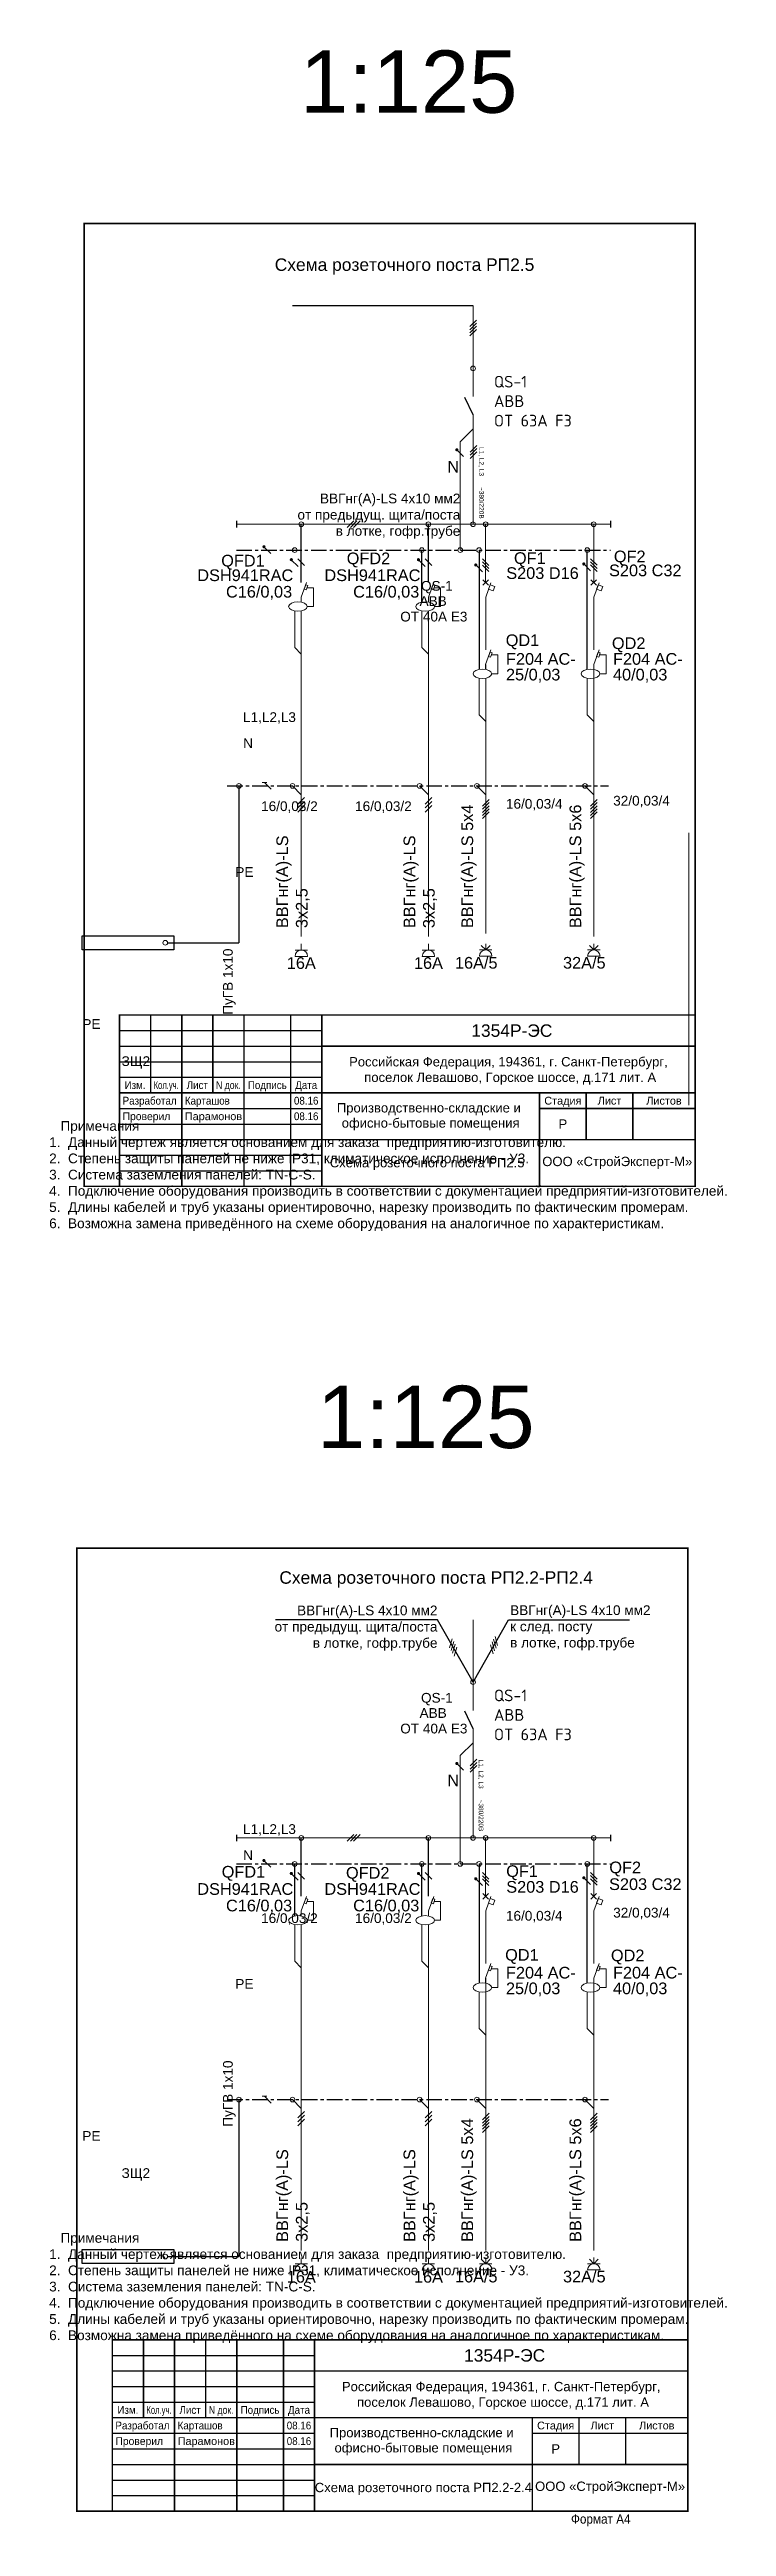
# Model space of a CAD drawing. Header units: millimetres. Extents: x -7047 to 653546, y -441812 to -147059.
# Drawn here: x 401426 to 423189, y -271099 to -191595 of the extents above; entities that cross this region are included whole.
import ezdxf
from ezdxf.enums import TextEntityAlignment as Align

# ---------------------------------------------------------------- set-up
doc = ezdxf.new("R2010")
doc.units = ezdxf.units.MM
doc.linetypes.add('CENTERX2', pattern=[4, 2.5, -0.5, 0.5, -0.5])
for name, color, linetype in [('$TEXT', 250, 'Continuous'), ('$ФОРМАТКА', 7, 'Continuous'), ('4Text', 5, 'Continuous'), ('Пров', 7, 'Continuous')]:
    doc.layers.add(name, color=color, linetype=linetype)
for name, color, linetype, lineweight in [('$Оbорудование', 173, 'Continuous', 20), ('TONK', 7, 'Continuous', 30), ('Линии контура', 5, 'Continuous', 60), ('ЭОМ_схема_т', 7, 'Continuous', 25)]:
    doc.layers.add(name, color=color, linetype=linetype, lineweight=lineweight)
doc.styles.add('Arial', font='arial.ttf', dxfattribs={"height": 3.5})
doc.styles.add('Arial-0', font='arial.ttf')
doc.styles.add('ESKD', font='arial.ttf', dxfattribs={"width": 0.8, "height": 3})
doc.styles.add('GOST_B', font='isocpeur.ttf', dxfattribs={"height": 2.5})
doc.styles.add('Анно2.0', font='arial.ttf', dxfattribs={"height": 2})
doc.styles.add('Аннот2.5', font='arial.ttf', dxfattribs={"height": 2.5})

msp = doc.modelspace()

# ---------------------------------------------------------------- texts
at = {"layer": '$TEXT', "color": 0, "style": 'Arial'}
for s, p in [('Российская Федерация, 194361, г. Санкт-Петербург,', (416178, -224084.7)), (' поселок Левашово, Горское шоссе, д.171 лит. А', (416178, -224584.7)), ('Производственно-складские и ', (413678, -225563.4)), ('офисно-бытовые помещения', (413678, -226050)), ('Российская Федерация, 194361, г. Санкт-Петербург,', (415946.6, -266608.6)), (' поселок Левашово, Горское шоссе, д.171 лит. А', (415946.6, -267108.6)), ('Производственно-складские и ', (413446.6, -268087.3)), ('офисно-бытовые помещения', (413446.6, -268573.8))]:
    msp.add_text(s, height=300, dxfattribs=at).set_placement(p, align=Align.MIDDLE_CENTER)
at = {"layer": '$TEXT', "color": 0, "ltscale": 5, "style": 'Arial'}
for s, p in [('Схема розеточного поста РП2.5', (413566.1, -227324.2)), ('Схема розеточного поста РП2.2-2.4', (413443.8, -269848.1))]:
    msp.add_text(s, height=300, dxfattribs=at).set_placement(p, align=Align.MIDDLE_CENTER)
at = {"layer": '$Оbорудование', "color": 0, "linetype": 'ByBlock', "char_height": 375, "attachment_point": 1, "style": 'GOST_B'}
for insert in [(415713.3, -202068.8), (415713.3, -244238)]:
    msp.add_mtext_dynamic_manual_height_columns('QS-1\\PABB\\POT 63A F3', width=3127.189, gutter_width=1875, heights=[0], dxfattribs=dict(at, insert=insert))
at = {"layer": '$ФОРМАТКА', "style": 'Arial'}
for s, height, p in [('1354Р-ЭС', 400, (416288.2, -223084.7)), ('Стадия', 250, (417928, -225334.7)), ('Лист', 250, (419428, -225334.7)), ('Листов', 250, (421178, -225334.7)), ('Р', 300, (417928, -226084.7)), ('ООО «СтройЭксперт-М»', 300, (419678, -227284.7)), ('1354Р-ЭС', 400, (416056.8, -265608.6)), ('Стадия', 250, (417696.6, -267858.6)), ('Лист', 250, (419196.6, -267858.6)), ('Листов', 250, (420946.6, -267858.6)), ('Р', 300, (417696.6, -268608.6)), ('ООО «СтройЭксперт-М»', 300, (419446.6, -269808.6))]:
    msp.add_text(s, height=height, dxfattribs=at).set_placement(p, align=Align.MIDDLE_CENTER)
for s, height, width, p in [('Изм.', 250, 0.9, (404178, -224834.7)), ('Кол.уч.', 250, 0.7, (405178, -224834.7)), ('Лист', 250, 0.9, (406178, -224834.7)), ('N док.', 250, 0.8, (407178, -224834.7)), ('Подпись', 250, 0.9, (408428, -224834.7)), ('Дата', 250, 0.9, (409678, -224834.7)), ('08.16', 250, 0.9, (409678, -225334.7)), ('08.16', 250, 0.9, (409678, -225834.7)), ('Изм.', 250, 0.9, (403946.6, -267358.6)), ('Кол.уч.', 250, 0.7, (404946.6, -267358.6)), ('Лист', 250, 0.9, (405946.6, -267358.6)), ('N док.', 250, 0.8, (406946.6, -267358.6)), ('Подпись', 250, 0.9, (408196.6, -267358.6)), ('08.16', 250, 0.9, (409446.6, -267858.6)), ('Дата', 250, 0.9, (409446.6, -267358.6)), ('08.16', 250, 0.9, (409446.6, -268358.6)), ('Формат А4', 300, 0.9, (419146.6, -270858.6))]:
    msp.add_text(s, height=height, dxfattribs=dict(at, width=width)).set_placement(p, align=Align.MIDDLE_CENTER)
at = {"layer": '$ФОРМАТКА', "ltscale": 5, "style": 'Arial'}
for s, width, p in [('Разработал', 0.9, (403778, -225334.7)), ('Проверил', 0.95, (403778, -225834.7)), ('Карташов', 0.9, (405778, -225334.7)), ('Разработал', 0.9, (403546.6, -267858.6)), ('Карташов', 0.9, (405546.6, -267858.6)), ('Проверил', 0.95, (403546.6, -268358.6))]:
    msp.add_text(s, height=250, dxfattribs=dict(at, width=width)).set_placement(p, align=Align.MIDDLE_LEFT)
for p in [(405778, -225834.7), (405546.6, -268358.6)]:
    msp.add_text('Парамонов', height=250, dxfattribs=at).set_placement(p, align=Align.MIDDLE_LEFT)
at = {"layer": '4Text', "color": 7, "linetype": 'Continuous', "style": 'ESKD'}
for s, p in [('L1, L2, L3', (415313.9, -204351.7)), ('~380/220В        ', (415313.9, -205635)), ('L1, L2, L3', (415298.7, -246484.3)), ('~380/220В        ', (415298.7, -247767.5))]:
    msp.add_text(s, height=150, rotation=270, dxfattribs=at).set_placement(p, align=Align.MIDDLE_LEFT)
at = {"layer": 'TONK', "color": 7, "lineweight": 20, "char_height": 400, "width": 10566.214, "attachment_point": 5, "style": 'Анно2.0'}
for s, insert in [('Схема розеточного поста РП2.5', (412839.5, -198559.8)), ('Схема розеточного поста РП2.2-РП2.4', (413855.6, -240700.2))]:
    msp.add_mtext(s, dxfattribs=dict(at, insert=insert))
at = {"layer": 'Пров', "color": 7, "lineweight": 20, "style": 'Аннот2.5'}
for s, height, p in [('N', 375, (414214.7, -205172.3)), ('DSH941RAC', 375, (406177.8, -208656.4)), ('QFD1', 375, (406946.5, -208188.5)), ('DSH941RAC', 375, (410264.2, -208656.4)), ('QFD2', 375, (410980.9, -208114.6)), ('S203 D16', 375, (416108.7, -208587.8)), ('QF1', 375, (416356.4, -208106)), ('S203 C32', 375, (419412.8, -208501)), ('QF2', 375, (419568, -208053.3)), ('C16/0,03', 375, (407100.9, -209186.7)), ('C16/0,03', 375, (411187.3, -209186.7)), ('QS-1', 312.5, (413369.1, -208965.7)), ('ОТ 40А E3', 312.5, (412700.9, -209953.3)), ('АВВ', 312.5, (413322.4, -209453.4)), ('QD1', 375, (416092.4, -210743.2)), ('QD2', 375, (419504.6, -210838.3)), ('25/0,03', 375, (416099.6, -211845.2)), ('F204 AC-', 375, (416099.6, -211341.7)), ('F204 AC-', 375, (416099.6, -211341.7)), ('40/0,03', 375, (419539, -211845.2)), ('F204 AC-', 375, (419539, -211341.7)), ('F204 AC-', 375, (419539, -211341.7)), ('L1,L2,L3', 312.5, (407648.3, -213179.3)), ('N', 312.5, (407651.4, -214014.3)), ('16/0,03/2', 312.5, (408228.5, -216038.3)), ('16/0,03/2', 312.5, (411249.3, -216038.3)), ('16/0,03/4', 312.5, (416097.7, -215962.1)), ('32/0,03/4', 312.5, (419546.5, -215861.9)), ('PE', 312.5, (407401.1, -218149.7)), ('РЕ', 312.5, (402483.3, -223029.7)), ('АВВ', 312.5, (413322.4, -245144.8)), ('QS-1', 312.5, (413369.1, -244657.1)), ('ОТ 40А E3', 312.5, (412700.9, -245644.7)), ('N', 375, (414214.7, -247341.5)), ('L1,L2,L3', 312.5, (407648.3, -248870.7)), ('N', 312.5, (407651.4, -249705.7)), ('QFD1', 375, (406962.3, -250272.4)), ('QFD2', 375, (410956.8, -250306.3)), ('QF1', 375, (416107.2, -250252)), ('S203 D16', 375, (416108.7, -250757)), ('S203 C32', 375, (419412.8, -250670.2)), ('QF2', 375, (419421.8, -250133)), ('DSH941RAC', 375, (406177.8, -250825.6)), ('C16/0,03', 375, (407100.9, -251355.9)), ('DSH941RAC', 375, (410264.2, -250825.6)), ('C16/0,03', 375, (411187.3, -251355.9)), ('32/0,03/4', 312.5, (419546.5, -251553.3)), ('16/0,03/2', 312.5, (408228.5, -251729.7)), ('16/0,03/2', 312.5, (411249.3, -251729.7)), ('16/0,03/4', 312.5, (416097.7, -251653.5)), ('QD1', 375, (416073.2, -252940)), ('QD2', 375, (419472.8, -252956.9)), ('PE', 312.5, (407401.1, -253841.1)), ('F204 AC-', 375, (416099.6, -253510.9)), ('F204 AC-', 375, (416099.6, -253510.9)), ('F204 AC-', 375, (419539, -253510.9)), ('F204 AC-', 375, (419539, -253510.9)), ('25/0,03', 375, (416099.6, -254014.4)), ('40/0,03', 375, (419539, -254014.4)), ('РЕ', 312.5, (402483.3, -258721.1))]:
    msp.add_text(s, height=height, dxfattribs=at).set_placement(p)
for s, p in [('16А', (409520.9, -220916.7)), ('16А', (413607.2, -220916.7)), ('16А/5', (415143.8, -220908.5)), ('32А/5', (418617.9, -220908.5)), ('16А', (409520.9, -263085.9)), ('16А', (413607.2, -263085.9)), ('16А/5', (415143.8, -263077.7)), ('32А/5', (418617.9, -263077.7))]:
    msp.add_text(s, height=375, dxfattribs=at).set_placement(p, align=Align.MIDDLE_CENTER)
for p in [(404203.4, -224108.3), (404203.4, -259799.7)]:
    msp.add_text('ЗЩ2', height=312.5, dxfattribs=at).set_placement(p, align=Align.MIDDLE)
at = {"layer": 'Пров', "color": 7, "lineweight": 20, "char_height": 312.5, "style": 'Аннот2.5'}
for s, insert, width, attachment_point in [('{\\C7;ВВГнг(A)-LS} 4х10 мм2\\Pот предыдущ. щита/поста\\Pв лотке, гофр.трубе', (414633.4, -206573.2), 5392.256, 6), ('   {\\C256;Примечания\\P1.  Данный чертеж является основанием для заказа  предприятию-изготовителю.\\P2.  Степень защиты панелей не ниже IP31, климатическое исполнение - У3.  \\P3.  Система заземления панелей: TN-С-S.\\P4.  Подключение оборудования производить в соответствии с документацией предприятий-изготовителей.  \\P5.  Длины кабелей и труб указаны ориентировочно, нарезку производить по фактическим промерам.  \\P6.  Возможна замена приведённого на схеме оборудования на аналогичное по характеристикам.}', (401416.3, -225988.7), 21392.7, 1), ('{\\C7;ВВГнг(A)-LS} 4х10 мм2\\Pот предыдущ. щита/поста\\Pв лотке, гофр.трубе', (413897.4, -242264.6), 5322.359, 6), ('{\\C7;ВВГнг(A)-LS} 4х10 мм2\\Pк след. посту\\Pв лотке, гофр.трубе', (416234, -242256), 4977.188, 4), ('   {\\C256;Примечания\\P1.  Данный чертеж является основанием для заказа  предприятию-изготовителю.\\P2.  Степень защиты панелей не ниже IP31, климатическое исполнение - У3.  \\P3.  Система заземления панелей: TN-С-S.\\P4.  Подключение оборудования производить в соответствии с документацией предприятий-изготовителей.  \\P5.  Длины кабелей и труб указаны ориентировочно, нарезку производить по фактическим промерам.  \\P6.  Возможна замена приведённого на схеме оборудования на аналогичное по характеристикам.}', (401416.3, -261680.1), 21392.7, 1)]:
    msp.add_mtext(s, dxfattribs=dict(at, insert=insert, width=width, attachment_point=attachment_point))
at = {"layer": 'Пров', "color": 7, "lineweight": 20, "attachment_point": 4, "rotation": 90}
for s, insert, char_height, width, style in [('{\\C7;ВВГнг(A)-LS} 5х4', (414912.4, -219795.8), 375, 3814.518, 'Аннот2.5'), ('{\\C7;ВВГнг(A)-LS} 5х6', (418386.4, -219795.8), 375, 3814.518, 'Анно2.0'), ('{\\C7;ВВГнг(A)-LS} 3х2,5', (409256.7, -219795.8), 375, 3814.518, 'Аннот2.5'), ('{\\C7;ВВГнг(A)-LS} 3х2,5', (413343.1, -219795.8), 375, 3814.518, 'Аннот2.5'), ('ПуГВ 1х10', (407208.3, -222578.7), 312.5, 3178.765, 'Аннот2.5'), ('ПуГВ 1х10', (407208.3, -258270.1), 312.5, 3178.765, 'Аннот2.5'), ('{\\C7;ВВГнг(A)-LS} 5х4', (414912.4, -261965), 375, 3814.518, 'Аннот2.5'), ('{\\C7;ВВГнг(A)-LS} 5х6', (418386.4, -261965), 375, 3814.518, 'Анно2.0'), ('{\\C7;ВВГнг(A)-LS} 3х2,5', (409256.7, -261965), 375, 3814.518, 'Аннот2.5'), ('{\\C7;ВВГнг(A)-LS} 3х2,5', (413343.1, -261965), 375, 3814.518, 'Аннот2.5')]:
    msp.add_mtext(s, dxfattribs=dict(at, insert=insert, char_height=char_height, width=width, style=style))
at = {"layer": 'ЭОМ_схема_т', "color": 7, "transparency": 16777216, "char_height": 2000, "width": 3831.579, "attachment_point": 5, "style": 'Arial-0'}
for insert in [(412974.2, -192638.9), (413523, -235498.1)]:
    msp.add_mtext('1:125', dxfattribs=dict(at, insert=insert))

# ---------------------------------------------------------------- linework, layer by layer
at = {"layer": '$Оbорудование', "color": 0, "linetype": 'ByBlock'}
for p, q in [((415446.5, -211332.1), (415446.5, -211491.6)), ((415446.5, -253501.3), (415446.5, -253660.8))]:
    msp.add_line(p, q, dxfattribs=at)
at = {"layer": '$ФОРМАТКА', "linetype": 'Continuous', "const_width": 50}
for points in [[(402540.5, -228084.7), (422178, -228084.7), (422178, -197175.9), (402540.5, -197175.9)], [(402309, -270608.6), (421946.6, -270608.6), (421946.6, -239699.8), (402309, -239699.8)]]:
    msp.add_lwpolyline(points, close=True, dxfattribs=at)
at = {"layer": '$ФОРМАТКА'}
for points in [[(422178, -228084.7, 50, 50, 0), (403678, -228084.7, 50, 50, 0), (403678, -222584.7, 50, 50, 0), (422178, -222584.7, 50, 50, 0)], [(421946.6, -270608.6, 50, 50, 0), (403446.6, -270608.6, 50, 50, 0), (403446.6, -265108.6, 50, 50, 0), (421946.6, -265108.6, 50, 50, 0)]]:
    msp.add_lwpolyline(points, format="xyseb", close=True, dxfattribs=at)
at = {"layer": '$ФОРМАТКА', "const_width": 50}
for points in [[(404678, -225084.7), (404678, -222584.7)], [(405678, -228084.7), (405678, -222584.7)], [(406678, -225084.7), (406678, -222584.7)], [(407678, -228084.7), (407678, -222584.7)], [(409178, -228084.7), (409178, -222584.7)], [(410178, -228084.7), (410178, -222584.7)], [(410178, -223584.7), (422178, -223584.7)], [(403678, -225084.7), (422178, -225084.7)], [(417178, -228084.7), (417178, -225084.7)], [(417178, -225584.7), (422178, -225584.7)], [(418678, -226584.7), (418678, -225084.7)], [(420178, -226584.7), (420178, -225084.7)], [(410178, -226584.7), (422178, -226584.7)], [(404446.6, -267608.6), (404446.6, -265108.6)], [(405446.6, -270608.6), (405446.6, -265108.6)], [(406446.6, -267608.6), (406446.6, -265108.6)], [(407446.6, -270608.6), (407446.6, -265108.6)], [(408946.6, -270608.6), (408946.6, -265108.6)], [(409946.6, -270608.6), (409946.6, -265108.6)], [(409946.6, -266108.6), (421946.6, -266108.6)], [(403446.6, -267608.6), (421946.6, -267608.6)], [(416946.6, -270608.6), (416946.6, -267608.6)], [(418446.6, -269108.6), (418446.6, -267608.6)], [(419946.6, -269108.6), (419946.6, -267608.6)], [(416946.6, -268108.6), (421946.6, -268108.6)], [(409946.6, -269108.6), (421946.6, -269108.6)]]:
    msp.add_lwpolyline(points, dxfattribs=at)
at = {"layer": '$ФОРМАТКА'}
for points in [[(403678, -223084.7), (410178, -223084.7)], [(403678, -223584.7), (403678, -228084.7)], [(403678, -223584.7), (410178, -223584.7)], [(403678, -223584.7), (403678, -228084.7)], [(403678, -224084.7), (410178, -224084.7)], [(403678, -224584.7), (410178, -224584.7)], [(403678, -225584.7), (410178, -225584.7)], [(404678, -225084.7), (404678, -225084.7)], [(406678, -225084.7), (406678, -225084.7)], [(403678, -226084.7), (410178, -226084.7)], [(403678, -226584.7), (410178, -226584.7)], [(403678, -227084.7), (410178, -227084.7)], [(403678, -227584.7), (410178, -227584.7)], [(403446.6, -265608.6), (409946.6, -265608.6)], [(403446.6, -266108.6), (403446.6, -270608.6)], [(403446.6, -266108.6), (409946.6, -266108.6)], [(403446.6, -266108.6), (403446.6, -270608.6)], [(403446.6, -266608.6), (409946.6, -266608.6)], [(403446.6, -267108.6), (409946.6, -267108.6)], [(404446.6, -267608.6), (404446.6, -267608.6)], [(406446.6, -267608.6), (406446.6, -267608.6)], [(403446.6, -268108.6), (409946.6, -268108.6)], [(403446.6, -268608.6), (409946.6, -268608.6)], [(403446.6, -269108.6), (409946.6, -269108.6)], [(403446.6, -269608.6), (409946.6, -269608.6)], [(403446.6, -270108.6), (409946.6, -270108.6)]]:
    msp.add_lwpolyline(points, dxfattribs=at)
at = {"color": 7}
for p, q in [((415041.4, -199825.8), (409236.3, -199825.8)), ((415041.4, -203322.8), (414782.5, -202758.7)), ((407432.9, -206726.3), (407432.9, -206934.7)), ((409518.8, -208699), (409518.8, -206830.5)), ((413605.1, -208699), (413605.1, -206830.5)), ((419462.6, -206726.1), (419462.6, -206934.5)), ((413394.8, -209333.7), (413394.8, -207662.7)), ((418709.9, -211491.6), (418710.2, -207662.7)), ((413897.4, -241994.9), (408693.9, -241994.9)), ((416185.4, -241994.9), (420071, -241994.9)), ((415041.4, -245492), (414782.5, -244927.9)), ((407432.9, -248895.4), (407432.9, -249103.8)), ((409518.8, -250868.2), (409518.8, -248999.6)), ((413605.1, -250868.2), (413605.1, -248999.6)), ((419462.6, -248895.3), (419462.6, -249103.7)), ((409308.4, -251502.9), (409308.4, -249831.9)), ((413394.8, -251502.8), (413394.8, -249831.9)), ((418709.9, -253660.8), (418710.2, -249831.9))]:
    msp.add_line(p, q, dxfattribs=at)
at = {"color": 7, "linetype": 'CENTERX2', "ltscale": 200}
for p, q in [((407432.9, -207662.7), (419462.6, -207662.5)), ((407141.6, -215229.9), (419397.5, -215229.8)), ((407432.9, -249831.9), (419462.6, -249831.7)), ((407141.6, -257399.1), (419397.5, -257399))]:
    msp.add_line(p, q, dxfattribs=at)
at = {"color": 7, "const_width": 50}
for points in [[(414495.5, -204440.9, 1), (414545.5, -204440.9, 1)], [(408295.7, -207553.9, 1), (408345.7, -207553.9, 1)], [(409174.6, -207969.5, 1), (409224.6, -207969.5, 1)], [(413261, -207969.5, 1), (413311, -207969.5, 1)], [(415102.4, -208138.8, 1), (415152.4, -208138.8, 1)], [(418576.4, -208107.5, 1), (418626.4, -208107.5, 1)], [(414495.5, -246610.1, 1), (414545.5, -246610.1, 1)], [(408295.7, -249723, 1), (408345.7, -249723, 1)], [(409174.6, -250138.7, 1), (409224.6, -250138.7, 1)], [(413261, -250138.7, 1), (413311, -250138.7, 1)], [(415102.4, -250308, 1), (415152.4, -250308, 1)], [(418576.4, -250276.7, 1), (418626.4, -250276.7, 1)]]:
    msp.add_lwpolyline(points, format="xyb", close=True, dxfattribs=at)
at = {"color": 7}
for points in [[(414520.5, -204440.9), (414738.1, -204658.5)], [(408320.7, -207553.9), (408538.3, -207771.5)], [(409199.6, -207969.5), (409417.2, -208187.1)], [(413286, -207969.5), (413503.6, -208187.1)], [(415127.4, -208138.8), (415345, -208356.4)], [(415236.2, -207662.7), (415233.8, -211492.1)], [(418601.4, -208107.5), (418819, -208325.1)], [(415358.1, -208792.7), (415534.9, -208615.9)], [(415534.9, -208792.7), (415358.1, -208615.9)], [(418832.2, -208792.7), (419008.9, -208615.9)], [(419008.9, -208792.7), (418832.2, -208615.9)], [(407515.4, -215229.9), (407515.4, -220266.8)], [(408339.6, -215121.1), (408557.2, -215338.7)], [(405224.5, -220266.8), (407515.4, -220266.8)], [(415041.4, -243997.9), (413897.4, -241994.9)], [(415041.4, -243997.9), (416185.4, -241994.9)], [(414520.5, -246610.1), (414738.1, -246827.7)], [(408320.7, -249723), (408538.3, -249940.6)], [(409199.6, -250138.7), (409417.2, -250356.3)], [(413286, -250138.7), (413503.6, -250356.3)], [(415127.4, -250308), (415345, -250525.6)], [(415236.2, -249831.9), (415233.8, -253661.2)], [(418601.4, -250276.7), (418819, -250494.3)], [(415358.1, -250961.9), (415534.9, -250785.1)], [(415534.9, -250961.9), (415358.1, -250785.1)], [(418832.2, -250961.9), (419008.9, -250785.1)], [(419008.9, -250961.9), (418832.2, -250785.1)], [(407515.4, -257399.1), (407515.4, -262436)], [(408339.6, -257290.3), (408557.2, -257507.9)], [(405224.5, -262436), (407515.4, -262436)]]:
    msp.add_lwpolyline(points, dxfattribs=at)
for points in [[(402475.1, -220040.9), (405424.7, -220040.9), (405424.7, -220492.6), (402475.1, -220492.6)], [(402475.1, -262210.1), (405424.7, -262210.1), (405424.7, -262661.8), (402475.1, -262661.8)]]:
    msp.add_lwpolyline(points, close=True, dxfattribs=at)
at = {"layer": 'TONK', "color": 7, "lineweight": 20}
for p, q in [((414629.3, -204185.4), (415041.4, -203773.2)), ((414629.3, -207662.6), (414629.3, -204185.4)), ((414629.3, -246354.6), (415041.4, -245942.4)), ((414629.3, -249831.8), (414629.3, -246354.6))]:
    msp.add_line(p, q, dxfattribs=at)
for points in [[(414935.3, -200488.5), (415147.5, -200276.4)], [(414935.3, -200588.5), (415147.5, -200376.4)], [(414935.3, -200688.5), (415147.5, -200476.4)], [(414935.3, -200788.5), (415147.5, -200576.4)], [(414948.3, -204517.3), (415160.5, -204305.1)], [(414948.3, -204617.3), (415160.5, -204405.1)], [(414948.3, -204717.3), (415160.5, -204505.1)], [(410998.2, -206936.5), (411210.4, -206724.4)], [(411098.2, -206936.5), (411310.4, -206724.4)], [(411198.2, -206936.5), (411410.4, -206724.4)], [(409412.7, -207943.8), (409624.8, -208155.9)], [(413499.1, -207943.8), (413711.2, -208155.9)], [(415552.6, -208153.8), (415340.5, -207941.7)], [(415552.6, -208253.8), (415340.5, -208041.7)], [(415552.6, -208353.8), (415340.5, -208141.7)], [(419026.6, -208149.2), (418814.5, -207937.1)], [(419026.6, -208249.2), (418814.5, -208037.1)], [(419026.6, -208349.2), (418814.5, -208137.1)], [(409520.5, -211001.5), (409308.4, -210789.4), (409308.4, -209614.6)], [(413606.9, -211001.5), (413394.8, -210789.4), (413394.8, -209614.6)], [(415448.3, -213159.5), (415236.2, -212947.3), (415236.2, -211772.6)], [(418922.3, -213159.5), (418710.2, -212947.3), (418710.2, -211772.6)], [(408264.6, -215121.1), (408414.6, -215121.1)], [(409520.5, -215512.8), (409237.7, -215229.9)], [(413606.9, -215512.8), (413324.1, -215229.9)], [(415448.3, -215512.8), (415165.5, -215229.9)], [(418922.3, -215512.8), (418639.5, -215229.9)], [(409414.5, -215817.4), (409626.6, -215605.2)], [(409414.5, -215939), (409626.6, -215726.9)], [(409414.5, -216073.1), (409626.6, -215861)], [(413500.8, -215817.4), (413713, -215605.2)], [(413500.8, -215939), (413713, -215726.9)], [(413500.8, -216073.1), (413713, -215861)], [(415342.2, -215879.7), (415554.4, -215667.6)], [(415342.2, -215979.7), (415554.4, -215767.6)], [(415342.2, -216079.7), (415554.4, -215867.6)], [(415342.2, -216179.7), (415554.4, -215967.6)], [(415342.2, -216279.7), (415554.4, -216067.6)], [(418816.2, -215879.7), (419028.4, -215667.6)], [(418816.2, -215979.7), (419028.4, -215767.6)], [(418816.2, -216079.7), (419028.4, -215867.6)], [(418816.2, -216179.7), (419028.4, -215967.6)], [(418816.2, -216279.7), (419028.4, -216067.6)], [(409320.9, -220503.5), (409720.9, -220503.5)], [(409320.9, -220703.5), (409720.9, -220703.5)], [(409520.9, -220503.5), (409520.9, -220303.5)], [(413407.2, -220503.4), (413807.2, -220503.4)], [(413407.2, -220703.4), (413807.2, -220703.4)], [(413607.2, -220503.4), (413607.2, -220303.4)], [(415248.3, -220495.3), (415648.3, -220495.3)], [(415248.3, -220695.3), (415648.3, -220695.3)], [(415306.9, -220353.9), (415448.3, -220495.3)], [(415448.3, -220495.3), (415448.3, -220295.3)], [(415589.7, -220353.9), (415448.3, -220495.3)], [(418722.3, -220495.3), (419122.3, -220495.3)], [(418722.3, -220695.3), (419122.3, -220695.3)], [(418780.9, -220353.9), (418922.3, -220495.3)], [(418922.3, -220495.3), (418922.3, -220295.3)], [(419063.7, -220353.9), (418922.3, -220495.3)], [(414288.5, -242896.7), (414371.9, -242608.6)], [(414336.8, -242984.3), (414420.1, -242696.1)], [(414385, -243071.9), (414468.4, -242783.7)], [(414433.3, -243159.5), (414516.7, -242871.3)], [(415687.1, -243084.5), (415603.7, -242796.3)], [(415735.3, -242996.9), (415652, -242708.8)], [(415783.6, -242909.4), (415700.2, -242621.2)], [(415831.9, -242821.8), (415748.5, -242533.6)], [(414948.3, -246686.4), (415160.5, -246474.3)], [(414948.3, -246786.4), (415160.5, -246574.3)], [(414948.3, -246886.4), (415160.5, -246674.3)], [(410998.2, -249105.7), (411210.4, -248893.6)], [(411098.2, -249105.7), (411310.4, -248893.6)], [(411198.2, -249105.7), (411410.4, -248893.6)], [(409412.7, -250113), (409624.8, -250325.1)], [(413499.1, -250113), (413711.2, -250325.1)], [(415552.6, -250323), (415340.5, -250110.8)], [(415552.6, -250423), (415340.5, -250210.8)], [(415552.6, -250523), (415340.5, -250310.8)], [(419026.6, -250318.4), (418814.5, -250106.3)], [(419026.6, -250418.4), (418814.5, -250206.3)], [(419026.6, -250518.4), (418814.5, -250306.3)], [(409520.5, -253170.7), (409308.4, -252958.6), (409308.4, -251783.8)], [(413606.9, -253170.7), (413394.8, -252958.6), (413394.8, -251783.8)], [(415448.3, -255328.6), (415236.2, -255116.5), (415236.2, -253941.7)], [(418922.3, -255328.6), (418710.2, -255116.5), (418710.2, -253941.7)], [(408264.6, -257290.3), (408414.6, -257290.3)], [(409520.5, -257682), (409237.7, -257399.1)], [(413606.9, -257681.9), (413324.1, -257399.1)], [(415448.3, -257681.9), (415165.5, -257399.1)], [(418922.3, -257681.9), (418639.5, -257399.1)], [(409414.5, -257986.5), (409626.6, -257774.4)], [(409414.5, -258108.2), (409626.6, -257896.1)], [(409414.5, -258242.3), (409626.6, -258030.2)], [(413500.8, -257986.5), (413713, -257774.4)], [(413500.8, -258108.2), (413713, -257896.1)], [(413500.8, -258242.3), (413713, -258030.2)], [(415342.2, -258048.9), (415554.4, -257836.7)], [(415342.2, -258148.9), (415554.4, -257936.7)], [(415342.2, -258248.9), (415554.4, -258036.7)], [(415342.2, -258348.9), (415554.4, -258136.7)], [(415342.2, -258448.9), (415554.4, -258236.7)], [(418816.2, -258048.9), (419028.4, -257836.7)], [(418816.2, -258148.9), (419028.4, -257936.7)], [(418816.2, -258248.9), (419028.4, -258036.7)], [(418816.2, -258348.9), (419028.4, -258136.7)], [(418816.2, -258448.9), (419028.4, -258236.7)], [(409320.9, -262672.6), (409720.9, -262672.6)], [(409320.9, -262872.6), (409720.9, -262872.6)], [(409520.9, -262672.6), (409520.9, -262472.6)], [(413407.2, -262672.6), (413807.2, -262672.6)], [(413407.2, -262872.6), (413807.2, -262872.6)], [(413607.2, -262672.6), (413607.2, -262472.6)], [(415248.3, -262664.5), (415648.3, -262664.5)], [(415248.3, -262864.5), (415648.3, -262864.5)], [(415306.9, -262523), (415448.3, -262664.5)], [(415448.3, -262664.5), (415448.3, -262464.5)], [(415589.7, -262523), (415448.3, -262664.5)], [(418722.3, -262664.5), (419122.3, -262664.5)], [(418722.3, -262864.5), (419122.3, -262864.5)], [(418780.9, -262523), (418922.3, -262664.5)], [(418922.3, -262664.5), (418922.3, -262464.5)], [(419063.7, -262523), (418922.3, -262664.5)]]:
    msp.add_lwpolyline(points, dxfattribs=at)
for centre in [(409520.9, -220703.5), (413607.2, -220703.4), (415448.3, -220695.3), (418922.3, -220695.3), (409520.9, -262872.6), (413607.2, -262872.6), (415448.3, -262864.5), (418922.3, -262864.5)]:
    msp.add_arc(centre, 200, 0, 180, dxfattribs=at)
at = {"layer": 'Линии контура', "color": 7, "lineweight": 20}
for p, q in [((409518.8, -209333.7), (409518.8, -209174.2)), ((413605.1, -209333.7), (413605.1, -209174.1)), ((418920.5, -211491.6), (418920.5, -211332.1)), ((409518.8, -251502.9), (409518.8, -251343.3)), ((413605.1, -251502.8), (413605.1, -251343.3)), ((418920.5, -253660.8), (418920.5, -253501.3))]:
    msp.add_line(p, q, dxfattribs=at)
for points in [[(415041.4, -199825.8), (415041.4, -202736.3)], [(415041.4, -203322.8), (415041.4, -206830.4)], [(407432.9, -206830.5), (419462.6, -206830.3)], [(415446.5, -206830.5), (415446.5, -208704.3)], [(418920.5, -206830.5), (418920.5, -208704.3)], [(409518.8, -209174.2), (409689.8, -208704.3)], [(409704.2, -208869.2), (409913.6, -208869.2), (409913.6, -209474.2), (409713.6, -209474.2)], [(413605.1, -209174.1), (413776.1, -208704.3)], [(413790.6, -208869.2), (414000, -208869.2), (414000, -209474.1), (413800, -209474.1)], [(415448.3, -209172.9), (415617.5, -208707.9)], [(418922.3, -209172.9), (419091.6, -208707.9)], [(409520.5, -209614.3), (409520.5, -220068.4)], [(413606.9, -209614.3), (413606.9, -220068.4)], [(415448.3, -209172.9), (415448.3, -210862.2)], [(418922.3, -209172.9), (418922.3, -210862.2)], [(415446.5, -211332.1), (415617.5, -210862.2)], [(415448.3, -211332.1), (415448.3, -211491.9)], [(415632, -211027.1), (415841.4, -211027.1), (415841.4, -211632.1), (415641.4, -211632.1)], [(418920.5, -211332.1), (419091.6, -210862.2)], [(418922.3, -211327.2), (418922.3, -220068.4)], [(418922.3, -211327.2), (418922.3, -220068.4)], [(418922.3, -211332.1), (418922.3, -211491.9)], [(418922.3, -211332.1), (418922.3, -211491.9)], [(419106, -211027.1), (419315.4, -211027.1), (419315.4, -211632.1), (419115.4, -211632.1)], [(415451.5, -211771.6), (415448.3, -219972.5)], [(421976.2, -216735.4), (421976.2, -225476.6)], [(415041.4, -241994.9), (415041.4, -244905.5)], [(415041.4, -245492), (415041.4, -248999.6)], [(407432.9, -248999.7), (419462.6, -248999.5)], [(415446.5, -248999.6), (415446.5, -250873.5)], [(418920.5, -248999.6), (418920.5, -250873.5)], [(409518.8, -251343.3), (409689.8, -250873.5)], [(409704.2, -251038.4), (409913.6, -251038.4), (409913.6, -251643.3), (409713.6, -251643.3)], [(413605.1, -251343.3), (413776.1, -250873.5)], [(413790.6, -251038.4), (414000, -251038.4), (414000, -251643.3), (413800, -251643.3)], [(415448.3, -251342.1), (415617.5, -250877.1)], [(418922.3, -251342.1), (419091.6, -250877.1)], [(409520.5, -251783.5), (409520.5, -262237.6)], [(413606.9, -251783.5), (413606.9, -262237.6)], [(415448.3, -251342.1), (415448.3, -253031.4)], [(418922.3, -251342.1), (418922.3, -253031.4)], [(415446.5, -253501.3), (415617.5, -253031.4)], [(415448.3, -253496.4), (415448.3, -262237.6)], [(415448.3, -253501.3), (415448.3, -253661.1)], [(415632, -253196.3), (415841.4, -253196.3), (415841.4, -253801.3), (415641.4, -253801.3)], [(418920.5, -253501.3), (419091.6, -253031.4)], [(418922.3, -253496.4), (418922.3, -262237.6)], [(418922.3, -253496.4), (418922.3, -262237.6)], [(418922.3, -253501.3), (418922.3, -253661.1)], [(418922.3, -253501.3), (418922.3, -253661.1)], [(419106, -253196.3), (419315.4, -253196.3), (419315.4, -253801.3), (419115.4, -253801.3)]]:
    msp.add_lwpolyline(points, dxfattribs=at)
for points in [[(409664.1, -208774.8), (409729.9, -208798.7), (409678.6, -208939.7), (409612.8, -208915.7)], [(413750.5, -208774.8), (413816.3, -208798.7), (413765, -208939.7), (413699.2, -208915.7)], [(415588.8, -208778.4), (415736.9, -208831.3), (415685.6, -208972.3), (415537.5, -208919.3)], [(419062.8, -208778.4), (419210.9, -208831.3), (419159.6, -208972.3), (419011.5, -208919.3)], [(415588.8, -210932.7), (415654.6, -210956.7), (415603.3, -211097.6), (415537.5, -211073.7)], [(419065.9, -210932.7), (419131.7, -210956.7), (419080.4, -211097.6), (419014.6, -211073.7)], [(409664.1, -250944), (409729.9, -250967.9), (409678.6, -251108.9), (409612.8, -251084.9)], [(413750.5, -250943.9), (413816.3, -250967.9), (413765, -251108.8), (413699.2, -251084.9)], [(415588.8, -250947.6), (415736.9, -251000.5), (415685.6, -251141.4), (415537.5, -251088.5)], [(419062.8, -250947.6), (419210.9, -251000.5), (419159.6, -251141.4), (419011.5, -251088.5)], [(415588.8, -253101.9), (415654.6, -253125.8), (415603.3, -253266.8), (415537.5, -253242.8)], [(419065.9, -253101.9), (419131.7, -253125.8), (419080.4, -253266.8), (419014.6, -253242.8)]]:
    msp.add_lwpolyline(points, close=True, dxfattribs=at)
for centre in [(415041.4, -201828.7), (409518.8, -206830.5), (413605.1, -206830.5), (415041.4, -206830.5), (415446.5, -206830.5), (418920.5, -206830.5), (409308.4, -207662.7), (413394.8, -207662.7), (414629.3, -207662.7), (415236.2, -207662.7), (418710.2, -207662.7), (407515.4, -215229.9), (409237.7, -215229.9), (413324.1, -215229.9), (415165.5, -215229.9), (418639.5, -215229.9), (405149.5, -220266.8), (415041.4, -243997.9), (409518.8, -248999.6), (413605.1, -248999.6), (415041.4, -248999.6), (415446.5, -248999.6), (418920.5, -248999.6), (409308.4, -249831.9), (413394.8, -249831.9), (414629.3, -249831.9), (415236.2, -249831.9), (418710.2, -249831.9), (407515.4, -257399.1), (409237.7, -257399.1), (413324.1, -257399.1), (415165.5, -257399.1), (418639.5, -257399.1), (405149.5, -262436)]:
    msp.add_circle(centre, 75, dxfattribs=at)
for centre in [(409413.6, -209474.2), (413500, -209474.1), (415341.4, -211632.1), (418815.4, -211632.1), (409413.6, -251643.3), (413500, -251643.3), (415341.4, -253801.3), (418815.4, -253801.3)]:
    msp.add_ellipse(centre, major_axis=(300, 0), ratio=0.5, dxfattribs=at)

msp.set_redraw_order([(e.dxf.handle, doc.entitydb.next_handle()) for e in msp.query("TEXT MTEXT ATTDEF DIMENSION ARC_DIMENSION")])  # texts and dimensions are drawn at this point

doc.saveas('drawing.dxf')
